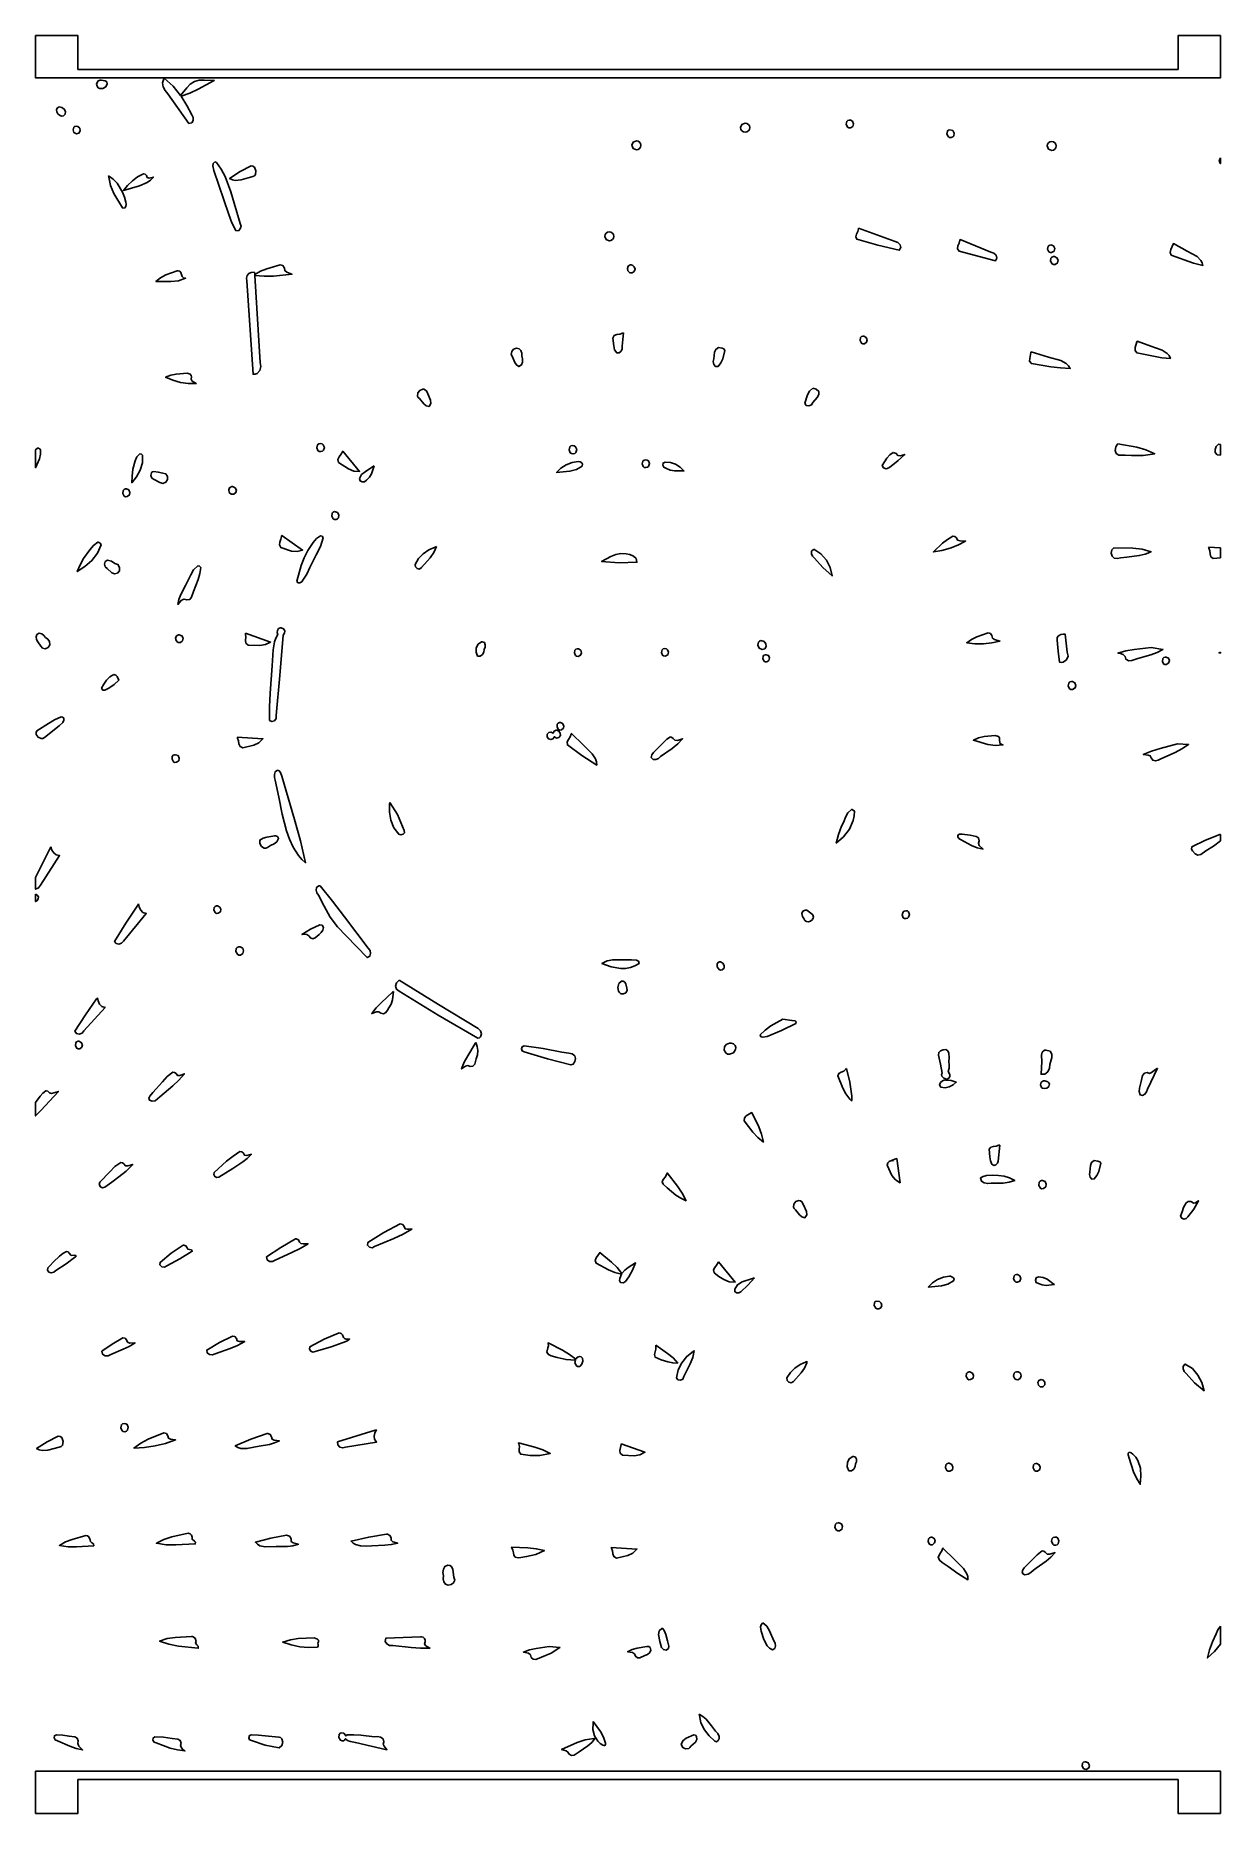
# Model space of a CAD drawing. Extents: x 0 to 14, y 0 to 21.
import ezdxf

# ---------------------------------------------------------------- set-up
doc = ezdxf.new("R2010")
doc.units = 0
doc.layers.add('Layer_1', color=7, linetype='CONTINUOUS')

msp = doc.modelspace()

# ---------------------------------------------------------------- linework, layer by layer
at = {"layer": 'Layer_1', "color": 7}
for points in [[(0.000505, 20.999475), (0.000505, 20.499521), (14.000483, 20.499521), (14.000483, 20.999475), (13.50047, 20.999475), (13.50047, 20.599512), (0.500456, 20.599512), (0.500456, 20.999475), (0.000505, 20.999475), (0.000505, 20.999475)], [(0.762119, 20.473339), (0.740673, 20.464833), (0.726454, 20.446777), (0.721592, 20.423701), (0.728218, 20.400136), (0.739841, 20.383021), (0.755738, 20.373648), (0.793686, 20.374463), (0.828734, 20.395253), (0.847556, 20.428689), (0.84201, 20.452354), (0.824441, 20.466386), (0.776837, 20.472182), (0.762119, 20.473339), (0.762119, 20.473339)], [(1.51822, 20.495883), (1.515962, 20.489214), (1.515144, 20.486674), (1.500735, 20.43981), (1.508696, 20.392981), (1.531829, 20.349247), (1.562935, 20.311663), (1.811477, 19.961586), (1.844957, 19.970088), (1.862475, 19.998049), (1.863039, 20.033121), (1.845654, 20.062954), (1.785684, 20.174224), (1.719755, 20.282007), (1.822488, 20.317729), (1.919931, 20.365758), (2.111228, 20.469862), (1.993502, 20.473721), (1.93494, 20.472173), (1.878451, 20.458065), (1.828686, 20.425848), (1.787029, 20.383946), (1.71463, 20.289669), (1.625883, 20.401878), (1.518231, 20.49588), (1.51822, 20.495883)], [(0.277766, 20.157437), (0.254989, 20.142488), (0.247201, 20.121531), (0.25144, 20.098143), (0.264748, 20.075904), (0.284166, 20.058393), (0.306733, 20.049189), (0.32949, 20.05187), (0.349479, 20.070015), (0.354745, 20.102481), (0.338347, 20.130666), (0.309586, 20.150381), (0.277766, 20.157437), (0.277766, 20.157437)], [(8.384656, 19.96578), (8.346787, 19.950082), (8.331118, 19.912202), (8.335332, 19.891369), (8.346806, 19.874357), (8.363821, 19.862887), (8.384656, 19.858679), (8.405481, 19.862895), (8.422487, 19.874367), (8.433954, 19.891376), (8.438165, 19.912202), (8.43397, 19.933046), (8.422506, 19.950072), (8.405494, 19.961558), (8.384656, 19.96578), (8.384656, 19.96578)], [(9.624994, 20.002051), (9.616076, 20.002051), (9.597517, 19.997407), (9.585444, 19.985656), (9.579235, 19.951125), (9.594411, 19.919045), (9.609067, 19.910356), (9.627929, 19.909998), (9.656637, 19.925435), (9.665123, 19.956207), (9.654278, 19.986901), (9.624994, 20.002104), (9.624994, 20.002051)], [(0.482707, 19.928408), (0.464783, 19.925361), (0.452373, 19.915806), (0.443277, 19.885467), (0.453783, 19.853984), (0.482256, 19.837953), (0.512892, 19.847653), (0.528223, 19.87457), (0.525144, 19.905199), (0.500555, 19.926037), (0.48275, 19.928408), (0.48275, 19.928408), (0.482707, 19.928408)], [(7.099613, 19.756427), (7.061728, 19.74077), (7.046019, 19.702906), (7.061727, 19.665041), (7.099613, 19.649383), (7.120439, 19.653599), (7.137444, 19.665071), (7.148912, 19.68208), (7.153123, 19.702906), (7.148911, 19.723732), (7.137443, 19.74074), (7.120438, 19.752211), (7.099613, 19.756427), (7.099613, 19.756427)], [(10.803328, 19.886791), (10.784971, 19.881452), (10.773506, 19.869351), (10.769116, 19.834894), (10.785882, 19.803484), (10.800862, 19.795189), (10.819528, 19.795179), (10.838458, 19.802589), (10.850346, 19.815009), (10.855106, 19.847169), (10.838026, 19.876237), (10.803328, 19.886791), (10.803328, 19.886791)], [(12.006921, 19.749318), (11.986087, 19.74511), (11.969072, 19.73364), (11.957597, 19.716628), (11.953384, 19.695794), (11.969053, 19.657915), (12.006921, 19.642217), (12.02776, 19.646439), (12.044772, 19.657924), (12.056236, 19.674951), (12.060431, 19.695794), (12.05622, 19.716621), (12.044753, 19.73363), (12.027747, 19.745102), (12.006921, 19.749318), (12.006921, 19.749318)], [(14.000483, 19.55529), (13.986665, 19.523066), (13.995431, 19.489366), (14.000483, 19.486332), (14.000483, 19.55529), (14.000483, 19.55529)], [(0.86117, 19.341749), (0.864094, 19.325048), (0.887182, 19.227716), (0.925076, 19.13519), (1.026039, 18.962844), (1.050927, 18.962548), (1.066138, 18.980165), (1.071827, 19.006139), (1.068152, 19.030918), (1.052661, 19.091222), (1.027918, 19.14853), (0.963972, 19.255706), (0.915572, 19.302204), (0.86117, 19.341749), (0.86117, 19.341749)], [(1.274804, 19.365617), (1.206065, 19.32996), (1.143738, 19.283649), (1.087675, 19.229388), (1.037726, 19.169879), (1.229257, 19.222535), (1.318422, 19.263402), (1.357952, 19.292229), (1.392818, 19.328465), (1.342868, 19.316077), (1.320739, 19.322308), (1.310081, 19.345387), (1.29536, 19.360617), (1.274804, 19.365617), (1.274804, 19.365617)], [(2.118329, 19.506672), (2.09973, 19.488582), (2.096001, 19.46216), (2.105209, 19.406573), (2.284355, 18.887657), (2.321188, 18.789241), (2.365824, 18.69589), (2.397191, 18.69424), (2.419466, 18.715806), (2.427599, 18.747878), (2.416536, 18.777745), (2.308918, 19.153378), (2.239506, 19.334907), (2.193314, 19.420137), (2.136575, 19.500169), (2.118329, 19.506672), (2.118329, 19.506672)], [(2.546567, 19.459543), (2.415833, 19.391919), (2.292291, 19.311597), (2.325301, 19.296009), (2.359189, 19.289173), (2.428502, 19.294713), (2.565584, 19.333317), (2.586529, 19.341664), (2.599627, 19.357783), (2.604646, 19.402042), (2.585379, 19.443495), (2.56812, 19.456107), (2.546567, 19.459543), (2.546567, 19.459543)], [(9.723885, 18.724058), (9.722474, 18.717113), (9.722474, 18.716125), (9.71663, 18.685858), (9.701187, 18.654362), (9.691914, 18.622975), (9.704581, 18.593037), (9.953772, 18.523754), (10.206118, 18.463722), (10.222713, 18.495459), (10.214546, 18.52865), (10.189556, 18.555022), (10.155685, 18.566304), (9.724082, 18.724061), (9.724082, 18.724061), (9.723885, 18.724058)], [(6.778303, 18.680675), (6.75747, 18.676467), (6.740455, 18.664998), (6.72898, 18.647987), (6.724766, 18.627154), (6.740434, 18.589273), (6.778303, 18.573574), (6.799142, 18.577796), (6.816154, 18.589283), (6.827618, 18.60631), (6.831813, 18.627154), (6.827601, 18.64798), (6.816133, 18.664988), (6.799128, 18.676459), (6.778303, 18.680675), (6.778303, 18.680675)], [(10.923724, 18.58967), (10.922031, 18.582781), (10.922031, 18.581849), (10.912689, 18.549106), (10.897562, 18.513924), (10.892194, 18.479962), (10.912125, 18.450881), (11.341724, 18.336889), (11.359457, 18.36951), (11.350596, 18.403602), (11.324098, 18.430782), (11.28892, 18.442669), (10.924007, 18.589678), (10.924007, 18.589678), (10.923724, 18.58967)], [(11.994363, 18.526062), (11.976374, 18.521582), (11.964715, 18.510352), (11.958838, 18.477356), (11.97363, 18.446498), (11.987808, 18.437942), (12.00599, 18.437205), (12.036269, 18.454749), (12.042033, 18.485272), (12.02687, 18.513975), (11.994363, 18.526062), (11.994363, 18.526062)], [(13.443941, 18.541551), (13.443941, 18.541551), (13.443941, 18.541551), (13.443941, 18.541551), (13.443941, 18.541551), (13.441683, 18.534935), (13.441118, 18.533665), (13.413355, 18.470821), (13.406011, 18.438062), (13.420008, 18.407272), (13.681826, 18.311692), (13.79384, 18.28369), (13.785281, 18.316428), (13.7698, 18.344405), (13.723485, 18.38887), (13.607347, 18.451369), (13.443912, 18.541548), (13.443941, 18.541551)], [(2.890001, 18.290912), (2.734746, 18.245537), (2.659611, 18.216357), (2.589589, 18.176096), (2.590359, 18.195432), (2.581888, 18.202804), (2.549624, 18.20134), (2.519983, 18.188299), (2.500708, 18.163733), (2.492552, 18.132793), (2.496267, 18.100632), (2.569413, 16.998148), (2.594994, 16.999229), (2.617173, 17.008189), (2.649533, 17.043463), (2.662903, 17.091413), (2.653693, 17.139479), (2.590193, 18.166999), (2.699709, 18.155708), (2.809637, 18.157072), (3.028631, 18.18078), (2.967686, 18.204468), (2.944285, 18.222888), (2.940107, 18.253597), (2.922067, 18.281601), (2.890001, 18.290912), (2.890001, 18.290912)], [(7.027759, 18.289698), (7.002716, 18.27633), (6.993148, 18.249292), (6.999038, 18.219691), (7.020365, 18.198637), (7.049985, 18.196792), (7.0733, 18.214012), (7.083306, 18.241308), (7.073, 18.269689), (7.057365, 18.283925), (7.037073, 18.289535), (7.027759, 18.289817), (7.027759, 18.289698)], [(12.038643, 18.388863), (12.028145, 18.388327), (12.009215, 18.382543), (11.997491, 18.369846), (11.993378, 18.334143), (12.011242, 18.302079), (12.026988, 18.293929), (12.046517, 18.29451), (12.074894, 18.314366), (12.081379, 18.345602), (12.068464, 18.374885), (12.038643, 18.38888), (12.038643, 18.388863)], [(1.686202, 18.221844), (1.673191, 18.221449), (1.540133, 18.171659), (1.477778, 18.138208), (1.421838, 18.094449), (1.600405, 18.093108), (1.688426, 18.103114), (1.772576, 18.132484), (1.747653, 18.137867), (1.732876, 18.15473), (1.716958, 18.201329), (1.70437, 18.21594), (1.686202, 18.221835), (1.686202, 18.221844)], [(6.945351, 17.487239), (6.938718, 17.484755), (6.935473, 17.483542), (6.903569, 17.473527), (6.867655, 17.468585), (6.837095, 17.456941), (6.821257, 17.426824), (6.833086, 17.333961), (6.842685, 17.288842), (6.867627, 17.250545), (6.897566, 17.250377), (6.919016, 17.269943), (6.931083, 17.299598), (6.932876, 17.329697), (6.945351, 17.487236), (6.945351, 17.487239)], [(9.786651, 17.449207), (9.777112, 17.448925), (9.758326, 17.443879), (9.746584, 17.431653), (9.742056, 17.396396), (9.759177, 17.364624), (9.774495, 17.356754), (9.793594, 17.357806), (9.819746, 17.376419), (9.825714, 17.406296), (9.813886, 17.434749), (9.786651, 17.449088), (9.786651, 17.449207)], [(5.681133, 17.305228), (5.648797, 17.293523), (5.626694, 17.266453), (5.620883, 17.233291), (5.637423, 17.203309), (5.66493, 17.138156), (5.682834, 17.108655), (5.710569, 17.089757), (5.741923, 17.109145), (5.755416, 17.141938), (5.755403, 17.180156), (5.746234, 17.21582), (5.744362, 17.248357), (5.734527, 17.278875), (5.714271, 17.300217), (5.681133, 17.305228), (5.681133, 17.305228)], [(8.068228, 17.313828), (8.036773, 17.292703), (8.023764, 17.258335), (8.015199, 17.181259), (8.00851, 17.149639), (8.014567, 17.115927), (8.033372, 17.092267), (8.064926, 17.090804), (8.096505, 17.132378), (8.11997, 17.17949), (8.144682, 17.280367), (8.131383, 17.297415), (8.111673, 17.306289), (8.068228, 17.313828), (8.068228, 17.313828)], [(11.762037, 17.263612), (11.761191, 17.25661), (11.761191, 17.25534), (11.746512, 17.185832), (11.746113, 17.151896), (11.76771, 17.124812), (11.995513, 17.087769), (12.110197, 17.073501), (12.225559, 17.067157), (12.204666, 17.099762), (12.178231, 17.12542), (12.113362, 17.160822), (11.967975, 17.20248), (11.762207, 17.263609), (11.762207, 17.263609), (11.762037, 17.263612)], [(13.014822, 17.388351), (13.013411, 17.381406), (13.013411, 17.380418), (12.99423, 17.313089), (12.992317, 17.279939), (13.011435, 17.252204), (13.309772, 17.194383), (13.409763, 17.18683), (13.392812, 17.21927), (13.369877, 17.245357), (13.311014, 17.282865), (13.176027, 17.329926), (13.014963, 17.388357), (13.014963, 17.388357), (13.014822, 17.388351)], [(1.792532, 17.012586), (1.661397, 17.000365), (1.596922, 16.987704), (1.535664, 16.963254), (1.622443, 16.928677), (1.712549, 16.902926), (1.804832, 16.888653), (1.898145, 16.88851), (1.851459, 16.917343), (1.838785, 16.939686), (1.842581, 16.967389), (1.838742, 16.985708), (1.827306, 17.00024), (1.792532, 17.012586), (1.792532, 17.012586)], [(4.586862, 16.821039), (4.575892, 16.821039), (4.539956, 16.808822), (4.516569, 16.777584), (4.513018, 16.74065), (4.520958, 16.724212), (4.53659, 16.711348), (4.585982, 16.650443), (4.615155, 16.625888), (4.650526, 16.616705), (4.670627, 16.652724), (4.668146, 16.692764), (4.633273, 16.76906), (4.617683, 16.802739), (4.586862, 16.821149), (4.586862, 16.821039)], [(9.182554, 16.834547), (9.146342, 16.800208), (9.122642, 16.75567), (9.090776, 16.659258), (9.107212, 16.631825), (9.138277, 16.625632), (9.169369, 16.637879), (9.185885, 16.665764), (9.237168, 16.724932), (9.255032, 16.75818), (9.253674, 16.795464), (9.223205, 16.824577), (9.182554, 16.834547), (9.182554, 16.834547)], [(3.365478, 16.17915), (3.345968, 16.176532), (3.332726, 16.165939), (3.324021, 16.13157), (3.337311, 16.097523), (3.351565, 16.087333), (3.370549, 16.085278), (3.389493, 16.090585), (3.40272, 16.10223), (3.412268, 16.135533), (3.399688, 16.167176), (3.385256, 16.176747), (3.365478, 16.17915), (3.365478, 16.17915)], [(12.786081, 16.176009), (12.783541, 16.173187), (12.763345, 16.14003), (12.756595, 16.099945), (12.767658, 16.064207), (12.800897, 16.044093), (12.874275, 16.042659), (12.947653, 16.038525), (13.086781, 16.037664), (13.223751, 16.060352), (13.119766, 16.106545), (13.010511, 16.137214), (12.786137, 16.175998), (12.786137, 16.175998), (12.786081, 16.176009)], [(13.977764, 16.174259), (13.974942, 16.171118), (13.951778, 16.143757), (13.936676, 16.108573), (13.937497, 16.073491), (13.962101, 16.046433), (14.000398, 16.04378), (14.000398, 16.169236), (13.977764, 16.174251), (13.977764, 16.174259)], [(0.033714, 16.126634), (0.024562, 16.126126), (0.000421, 16.107551), (0.000421, 15.895441), (0.046495, 15.998196), (0.056764, 16.053344), (0.056698, 16.110525), (0.033714, 16.12662), (0.033714, 16.126634)], [(1.233983, 16.05922), (1.195679, 16.025087), (1.175772, 15.978056), (1.149373, 15.876492), (1.140185, 15.796967), (1.136749, 15.716859), (1.194412, 15.786023), (1.237718, 15.865716), (1.262428, 15.952204), (1.264302, 16.041748), (1.251663, 16.055055), (1.233983, 16.05922), (1.233983, 16.05922)], [(3.630284, 16.09152), (3.62714, 16.085182), (3.625475, 16.08182), (3.609052, 16.05173), (3.587102, 16.022329), (3.573342, 15.991765), (3.581488, 15.958182), (3.696135, 15.880709), (3.759746, 15.855883), (3.828652, 15.851191), (3.630273, 16.09152), (3.630284, 16.09152)], [(6.41199, 15.968048), (6.33922, 15.955345), (6.270277, 15.928872), (6.208208, 15.889177), (6.15606, 15.836803), (6.314663, 15.853118), (6.390711, 15.875), (6.459725, 15.913591), (6.463676, 15.935861), (6.453245, 15.953784), (6.43412, 15.965225), (6.41199, 15.968048), (6.41199, 15.968048)], [(6.345899, 16.156621), (6.325964, 16.153068), (6.312578, 16.14195), (6.304135, 16.107143), (6.317939, 16.072449), (6.332361, 16.061472), (6.351357, 16.058117), (6.371486, 16.062993), (6.385213, 16.074685), (6.394373, 16.109132), (6.380661, 16.142697), (6.365797, 16.153286), (6.345899, 16.156621), (6.345899, 16.156621)], [(7.208325, 15.987121), (7.189967, 15.984141), (7.177298, 15.974067), (7.16832, 15.941998), (7.17998, 15.909643), (7.193108, 15.89921), (7.210865, 15.895729), (7.230494, 15.899745), (7.244358, 15.910475), (7.254924, 15.942881), (7.242826, 15.974558), (7.228359, 15.984378), (7.208325, 15.987121), (7.208325, 15.987121)], [(7.438308, 15.961986), (7.414336, 15.949477), (7.410887, 15.924666), (7.42354, 15.900008), (7.447875, 15.887956), (7.498638, 15.867438), (7.552245, 15.857297), (7.661885, 15.856373), (7.616576, 15.901799), (7.562585, 15.936481), (7.502349, 15.957512), (7.438308, 15.961986), (7.438308, 15.961986)], [(10.1348, 16.075262), (10.092672, 16.046592), (10.058103, 16.008664), (10.00399, 15.921693), (10.019382, 15.892406), (10.049693, 15.883753), (10.083322, 15.892085), (10.108667, 15.913754), (10.193404, 15.978491), (10.269844, 16.052551), (10.214197, 16.036943), (10.187945, 16.040523), (10.169175, 16.061644), (10.1348, 16.075262), (10.1348, 16.075262)], [(1.397088, 15.849317), (1.379741, 15.845016), (1.368145, 15.8346), (1.360993, 15.803502), (1.373197, 15.772174), (1.402326, 15.756768), (1.470033, 15.71998), (1.505396, 15.710335), (1.541066, 15.722647), (1.559317, 15.754788), (1.557356, 15.792844), (1.537493, 15.823266), (1.50204, 15.832505), (1.449888, 15.843566), (1.397088, 15.849317), (1.397088, 15.849317)], [(3.999377, 15.916732), (3.982949, 15.905982), (3.893209, 15.848183), (3.853014, 15.814827), (3.82905, 15.768235), (3.83434, 15.73951), (3.857894, 15.726764), (3.887503, 15.729393), (3.910962, 15.746792), (3.945144, 15.781465), (3.968397, 15.82392), (3.999377, 15.916732), (3.999377, 15.916732)], [(1.073249, 15.645643), (1.063219, 15.644938), (1.045217, 15.638577), (1.034112, 15.625735), (1.030475, 15.590658), (1.04806, 15.559804), (1.063484, 15.552242), (1.082621, 15.553272), (1.109018, 15.573031), (1.114695, 15.603782), (1.101993, 15.632373), (1.073249, 15.645654), (1.073249, 15.645643)], [(2.317838, 15.671551), (2.317838, 15.671551), (2.293391, 15.658763), (2.283997, 15.632611), (2.289635, 15.603826), (2.310288, 15.583137), (2.341597, 15.581577), (2.365175, 15.601175), (2.373202, 15.630647), (2.357857, 15.658707), (2.326934, 15.671331), (2.317838, 15.671613), (2.317838, 15.671551)], [(3.534204, 15.376762), (3.515707, 15.371058), (3.504261, 15.358633), (3.500244, 15.323695), (3.517589, 15.292097), (3.532846, 15.283849), (3.551733, 15.283992), (3.569615, 15.291808), (3.5807, 15.304442), (3.584599, 15.336688), (3.567683, 15.365778), (3.534204, 15.376762), (3.534204, 15.376762)], [(0.741748, 15.015771), (0.734749, 15.015771), (0.683679, 14.976495), (0.642699, 14.92646), (0.566352, 14.820916), (0.525871, 14.746541), (0.492876, 14.668449), (0.584118, 14.726372), (0.665359, 14.798505), (0.730514, 14.88431), (0.773498, 14.983248), (0.763031, 15.004919), (0.741748, 15.015825), (0.741748, 15.015771)], [(2.908577, 15.09509), (2.90725, 15.088201), (2.906488, 15.084396), (2.89889, 15.050694), (2.88572, 15.01638), (2.880715, 14.983167), (2.897612, 14.952765), (3.024913, 14.910306), (3.090727, 14.904908), (3.155527, 14.921678), (2.908582, 15.09509), (2.908577, 15.09509)], [(3.365204, 15.091562), (3.317816, 15.058501), (3.281579, 15.012993), (3.21577, 14.91556), (3.172396, 14.829638), (3.137286, 14.739959), (3.086289, 14.554569), (3.100776, 14.535711), (3.122909, 14.535862), (3.145198, 14.548536), (3.16015, 14.567247), (3.204295, 14.63958), (3.241145, 14.715951), (3.317136, 14.867714), (3.365946, 14.965297), (3.398938, 15.068135), (3.385687, 15.085235), (3.365204, 15.091562), (3.365204, 15.091562)], [(4.735635, 14.964012), (4.721191, 14.958333), (4.647263, 14.925932), (4.580817, 14.879524), (4.525441, 14.82079), (4.48472, 14.751408), (4.489554, 14.72302), (4.510478, 14.703209), (4.537554, 14.698485), (4.560844, 14.715357), (4.662681, 14.830358), (4.705737, 14.893367), (4.735635, 14.964012), (4.735635, 14.964012)], [(9.195452, 14.933198), (9.191981, 14.930489), (9.169978, 14.907464), (9.16838, 14.878038), (9.181122, 14.848434), (9.202141, 14.824876), (9.300954, 14.714726), (9.411747, 14.616627), (9.390607, 14.71455), (9.345795, 14.804249), (9.279885, 14.879277), (9.195452, 14.93319), (9.195452, 14.933198)], [(10.837647, 15.085884), (10.774044, 15.0485), (10.714841, 15.004171), (10.608821, 14.900842), (10.708394, 14.917293), (10.805456, 14.944599), (10.899147, 14.981996), (10.988607, 15.028722), (10.923894, 15.029679), (10.895223, 15.038627), (10.879754, 15.064993), (10.861579, 15.081162), (10.837647, 15.085884), (10.837647, 15.085884)], [(12.742364, 14.950617), (12.717792, 14.923757), (12.710463, 14.886255), (12.720135, 14.849708), (12.746569, 14.825711), (12.783688, 14.822984), (12.820614, 14.828855), (12.895103, 14.837672), (13.040924, 14.857412), (13.112055, 14.875714), (13.180627, 14.902439), (13.073656, 14.93147), (12.963856, 14.945236), (12.742364, 14.950617), (12.742364, 14.950617)], [(13.860952, 14.955632), (13.863492, 14.949073), (13.864903, 14.945216), (13.875915, 14.91337), (13.879318, 14.876941), (13.887874, 14.844139), (13.914349, 14.823174), (14.000398, 14.831884), (14.000398, 14.9483), (13.860952, 14.955632), (13.860952, 14.955632)], [(0.849622, 14.801897), (0.821617, 14.786584), (0.814116, 14.757068), (0.823859, 14.725409), (0.84759, 14.70367), (0.901119, 14.654993), (0.932437, 14.6414), (0.967424, 14.648549), (0.992243, 14.678405), (0.993132, 14.717425), (0.973657, 14.751057), (0.937384, 14.764746), (0.895675, 14.789606), (0.84963, 14.801897), (0.849622, 14.801897)], [(1.917932, 14.73702), (1.868128, 14.690065), (1.833939, 14.630392), (1.80527, 14.566223), (1.772025, 14.505784), (1.715437, 14.396993), (1.693742, 14.339892), (1.68124, 14.279843), (1.726017, 14.329112), (1.754148, 14.342242), (1.78564, 14.334027), (1.821102, 14.339409), (1.844455, 14.364796), (1.868212, 14.434292), (1.920354, 14.573536), (1.941734, 14.644638), (1.952219, 14.717671), (1.937963, 14.732755), (1.917932, 14.73702), (1.917932, 14.73702)], [(6.917015, 14.881936), (6.855708, 14.869298), (6.79706, 14.847663), (6.687541, 14.786849), (6.896396, 14.773254), (7.105653, 14.778857), (7.095999, 14.822266), (7.065507, 14.851998), (7.02369, 14.869661), (6.980064, 14.876864), (6.917015, 14.881936), (6.917015, 14.881936)], [(0.04187, 13.939963), (0.0151, 13.92485), (0.006368, 13.897239), (0.011804, 13.865786), (0.027539, 13.839147), (0.061126, 13.786267), (0.083503, 13.765611), (0.11397, 13.757675), (0.148717, 13.772119), (0.166951, 13.803596), (0.166467, 13.840611), (0.145059, 13.871668), (0.119496, 13.889988), (0.096936, 13.913032), (0.072641, 13.932468), (0.04187, 13.939963), (0.04187, 13.939963)], [(1.689233, 13.921167), (1.664684, 13.908022), (1.655335, 13.881567), (1.661144, 13.852587), (1.682067, 13.831869), (1.713009, 13.830728), (1.735614, 13.850739), (1.743186, 13.88051), (1.729032, 13.908653), (1.698382, 13.921056), (1.689233, 13.921056), (1.689233, 13.921167)], [(2.481659, 13.939963), (2.482167, 13.932907), (2.482449, 13.929159), (2.483793, 13.894514), (2.480321, 13.857403), (2.484899, 13.823924), (2.510395, 13.800175), (2.648537, 13.793621), (2.715815, 13.805358), (2.777459, 13.836443), (2.481676, 13.939963), (2.481659, 13.939963)], [(2.903725, 14.004069), (2.894299, 14.003533), (2.870929, 13.994709), (2.857995, 13.97403), (2.855387, 13.948341), (2.862992, 13.924488), (2.838156, 13.883065), (2.821545, 13.839018), (2.80587, 13.745562), (2.794804, 13.554735), (2.771263, 13.232419), (2.762898, 13.071213), (2.763828, 12.910472), (2.792545, 12.8958), (2.821785, 12.907288), (2.84182, 12.934576), (2.842926, 12.967303), (2.887183, 13.441593), (2.923845, 13.915779), (2.943304, 13.939611), (2.945187, 13.968458), (2.931368, 13.993041), (2.903725, 14.004083), (2.903725, 14.004069)], [(11.255194, 13.943821), (11.122892, 13.897267), (11.060285, 13.865888), (11.001956, 13.82691), (11.100247, 13.816064), (11.199043, 13.816418), (11.297346, 13.827062), (11.394161, 13.847083), (11.331839, 13.865965), (11.306793, 13.882803), (11.299108, 13.912844), (11.282221, 13.93577), (11.255194, 13.943821), (11.255194, 13.943821)], [(12.14236, 13.929766), (12.113497, 13.92496), (12.088561, 13.910621), (12.072653, 13.888079), (12.070873, 13.85866), (12.082335, 13.729364), (12.097289, 13.600195), (12.121222, 13.595546), (12.14386, 13.599643), (12.180848, 13.627571), (12.199453, 13.67097), (12.190874, 13.716832), (12.165897, 13.928939), (12.158955, 13.927782), (12.158672, 13.927782), (12.14236, 13.929814), (12.14236, 13.929766)], [(5.27825, 13.839751), (5.2691, 13.839356), (5.228203, 13.811357), (5.206323, 13.766114), (5.204284, 13.715131), (5.222909, 13.669913), (5.2551, 13.668819), (5.279575, 13.687533), (5.295574, 13.717087), (5.302338, 13.748517), (5.313425, 13.77474), (5.314252, 13.80422), (5.3031, 13.828655), (5.27825, 13.839743), (5.27825, 13.839751)], [(6.400636, 13.755525), (6.383591, 13.75066), (6.372437, 13.739593), (6.366503, 13.707706), (6.380241, 13.67757), (6.393675, 13.668692), (6.411053, 13.66689), (6.439135, 13.680768), (6.44974, 13.709432), (6.441994, 13.738763), (6.415021, 13.754641), (6.400636, 13.755516), (6.400636, 13.755525)], [(7.435599, 13.757952), (7.417593, 13.754828), (7.405047, 13.744636), (7.395865, 13.712598), (7.407115, 13.68094), (7.420108, 13.671223), (7.437857, 13.668764), (7.468956, 13.684067), (7.478839, 13.715015), (7.467666, 13.745135), (7.454234, 13.754736), (7.435599, 13.757952), (7.435599, 13.757952)], [(8.571713, 13.853919), (8.552435, 13.847406), (8.540297, 13.834539), (8.535147, 13.798505), (8.551666, 13.763347), (8.585259, 13.746598), (8.61643, 13.755718), (8.631618, 13.783143), (8.629221, 13.815791), (8.607639, 13.840578), (8.571713, 13.853919), (8.571713, 13.853919)], [(8.622146, 13.686623), (8.605734, 13.680841), (8.59554, 13.669361), (8.591948, 13.637999), (8.60766, 13.60992), (8.621595, 13.602543), (8.638966, 13.602507), (8.666086, 13.618539), (8.672731, 13.647713), (8.660489, 13.675299), (8.630951, 13.686566), (8.622146, 13.686566), (8.622146, 13.686623)], [(13.18074, 13.770189), (12.982126, 13.748969), (12.883679, 13.734103), (12.788508, 13.704979), (12.821225, 13.700082), (12.851658, 13.687246), (12.874245, 13.665445), (12.883419, 13.633653), (12.915957, 13.614841), (12.952161, 13.618107), (13.025518, 13.640488), (13.177562, 13.683913), (13.250931, 13.713057), (13.321033, 13.749629), (13.18074, 13.770189), (13.18074, 13.770189)], [(13.358907, 13.659118), (13.348154, 13.658356), (13.331691, 13.652329), (13.320669, 13.640216), (13.314281, 13.606987), (13.327652, 13.577187), (13.341329, 13.56936), (13.359443, 13.569334), (13.388375, 13.586609), (13.397727, 13.616675), (13.387796, 13.645518), (13.358879, 13.659126), (13.358879, 13.659126), (13.358907, 13.659118)], [(14.000398, 13.715175), (13.981659, 13.70779), (14.000398, 13.706294), (14.000398, 13.715167), (14.000398, 13.715175)], [(0.925029, 13.451529), (0.87816, 13.423358), (0.838287, 13.384883), (0.80557, 13.339423), (0.78017, 13.290298), (0.794536, 13.269308), (0.817839, 13.26749), (0.864726, 13.290834), (0.928803, 13.333414), (0.985001, 13.386031), (0.962524, 13.427931), (0.947413, 13.444894), (0.925029, 13.451515), (0.925029, 13.451529)], [(12.251523, 13.370003), (12.240771, 13.369467), (12.222245, 13.36436), (12.209893, 13.352126), (12.202724, 13.316817), (12.217288, 13.284614), (12.232102, 13.276262), (12.251608, 13.276588), (12.282203, 13.293249), (12.291497, 13.324376), (12.280846, 13.354967), (12.251608, 13.37002), (12.251608, 13.37002), (12.251523, 13.370003)], [(0.300942, 12.952569), (0.225779, 12.917535), (0.153891, 12.875721), (0.014532, 12.785662), (0.005841, 12.765748), (0.0066, 12.745785), (0.029016, 12.711783), (0.066871, 12.6958), (0.086931, 12.69836), (0.10526, 12.709979), (0.280932, 12.846018), (0.323077, 12.886692), (0.336054, 12.911542), (0.333683, 12.938184), (0.319104, 12.949497), (0.300942, 12.952569), (0.300942, 12.952569)], [(6.20082, 12.885487), (6.191558, 12.884895), (6.17413, 12.878018), (6.163725, 12.865013), (6.161533, 12.830645), (6.180086, 12.801849), (6.195612, 12.795809), (6.214488, 12.798684), (6.238256, 12.818729), (6.241791, 12.847425), (6.228257, 12.873455), (6.20082, 12.885498), (6.20082, 12.885487)], [(2.382608, 12.712745), (2.385035, 12.706132), (2.386361, 12.702548), (2.397235, 12.669672), (2.403895, 12.632996), (2.41725, 12.601992), (2.448207, 12.586131), (2.579725, 12.616259), (2.63928, 12.645797), (2.686993, 12.693288), (2.382613, 12.712745), (2.382608, 12.712745)], [(6.160084, 12.794812), (6.152202, 12.79453), (6.12794, 12.783798), (6.117091, 12.759692), (6.091365, 12.772573), (6.064222, 12.766924), (6.04582, 12.747297), (6.046315, 12.718242), (6.060666, 12.692453), (6.086982, 12.683918), (6.113855, 12.692129), (6.129878, 12.716577), (6.154705, 12.701579), (6.182117, 12.708923), (6.200732, 12.731297), (6.199166, 12.761388), (6.184382, 12.783925), (6.160084, 12.794682), (6.160084, 12.794812)], [(6.333992, 12.756613), (6.33117, 12.750162), (6.329844, 12.747077), (6.317299, 12.715205), (6.296372, 12.685732), (6.281034, 12.655512), (6.285253, 12.621398), (6.453093, 12.494196), (6.630927, 12.381842), (6.627983, 12.420117), (6.616899, 12.454908), (6.57674, 12.516228), (6.469467, 12.621124), (6.333978, 12.756613), (6.333992, 12.756613)], [(7.502514, 12.714664), (7.457834, 12.688073), (7.420182, 12.651227), (7.345852, 12.575537), (7.3001, 12.529574), (7.281785, 12.503588), (7.274986, 12.474004), (7.297276, 12.449564), (7.328862, 12.446869), (7.361084, 12.459892), (7.385279, 12.482604), (7.522742, 12.579222), (7.587725, 12.632067), (7.645177, 12.693333), (7.583212, 12.673647), (7.553805, 12.675031), (7.532655, 12.698018), (7.519225, 12.709527), (7.502514, 12.714664), (7.502514, 12.714664)], [(11.340143, 12.733683), (11.206899, 12.719954), (11.142103, 12.704414), (11.081825, 12.675088), (11.253279, 12.627015), (11.340758, 12.614376), (11.429495, 12.620517), (11.408605, 12.62805), (11.395219, 12.642571), (11.391, 12.683631), (11.389022, 12.70543), (11.378568, 12.721205), (11.340143, 12.733683), (11.340143, 12.733683)], [(13.492906, 12.633756), (13.287589, 12.579171), (13.186352, 12.547375), (13.087691, 12.508133), (13.146563, 12.501132), (13.171948, 12.49157), (13.182236, 12.466517), (13.201165, 12.439537), (13.2316, 12.432414), (13.265385, 12.439544), (13.294363, 12.455327), (13.464183, 12.531371), (13.546101, 12.57526), (13.624139, 12.625874), (13.492906, 12.633756), (13.492906, 12.633756)], [(1.643482, 12.504606), (1.626062, 12.498111), (1.615476, 12.48536), (1.612583, 12.450933), (1.630348, 12.421018), (1.645585, 12.413908), (1.664318, 12.415311), (1.691523, 12.433505), (1.697555, 12.46532), (1.684172, 12.494398), (1.653128, 12.504386), (1.643482, 12.504668), (1.643482, 12.504606)], [(2.859078, 12.324305), (2.831905, 12.304615), (2.822044, 12.273381), (2.824237, 12.237858), (2.833226, 12.205298), (2.876064, 12.004998), (2.915403, 11.803082), (2.966185, 11.604677), (3.000536, 11.508393), (3.043349, 11.414909), (3.106865, 11.313688), (3.146152, 11.268769), (3.191349, 11.229534), (3.129098, 11.486786), (3.058416, 11.74188), (2.911938, 12.250496), (2.894165, 12.295921), (2.880123, 12.315274), (2.859078, 12.324305), (2.859078, 12.324305)], [(4.185356, 11.940438), (4.184029, 11.920538), (4.181747, 11.824918), (4.19796, 11.730105), (4.233983, 11.641681), (4.291133, 11.565226), (4.316836, 11.557067), (4.341843, 11.564798), (4.357727, 11.584304), (4.356063, 11.611471), (4.317784, 11.705303), (4.275147, 11.797453), (4.185353, 11.940438), (4.185356, 11.940438)], [(9.650168, 11.857315), (9.640121, 11.856863), (9.597792, 11.817415), (9.570751, 11.766324), (9.548896, 11.711182), (9.522124, 11.659582), (9.485788, 11.562497), (9.460205, 11.461972), (9.545154, 11.536284), (9.615734, 11.625733), (9.662242, 11.727794), (9.673437, 11.782765), (9.674976, 11.839941), (9.650168, 11.857304), (9.650168, 11.857315)], [(10.94904, 11.568534), (10.916951, 11.568534), (10.897735, 11.556212), (10.897397, 11.536017), (10.910145, 11.516301), (10.930187, 11.505418), (11.057194, 11.433547), (11.124521, 11.406093), (11.195589, 11.389608), (11.150352, 11.432808), (11.139872, 11.459829), (11.149671, 11.488992), (11.139781, 11.521824), (11.112605, 11.539948), (11.044233, 11.554863), (10.94904, 11.568587), (10.94904, 11.568534)], [(13.994951, 11.562249), (13.82456, 11.496497), (13.661195, 11.415296), (13.656805, 11.391485), (13.669207, 11.37152), (13.700481, 11.333053), (13.733452, 11.318996), (13.767314, 11.326774), (13.82638, 11.369655), (13.916723, 11.424524), (14.000398, 11.487999), (14.000398, 11.562029), (13.994951, 11.562311), (13.994951, 11.562249)], [(0.181218, 11.416343), (0.173722, 11.401348), (0.000421, 11.053368), (0.000421, 10.915178), (0.03604, 10.932407), (0.057469, 10.965064), (0.283357, 11.314257), (0.244172, 11.320701), (0.214705, 11.34487), (0.194029, 11.379254), (0.181218, 11.416343), (0.181218, 11.416343)], [(2.834053, 11.547311), (2.826611, 11.547029), (2.733932, 11.53066), (2.68893, 11.518903), (2.649615, 11.496426), (2.651277, 11.457804), (2.670656, 11.422587), (2.702004, 11.402723), (2.72037, 11.402283), (2.739574, 11.410162), (2.776431, 11.432464), (2.81762, 11.451562), (2.852611, 11.47624), (2.870872, 11.515279), (2.858067, 11.537474), (2.834053, 11.547195), (2.834053, 11.547311)], [(3.348115, 10.957952), (3.321485, 10.937929), (3.315961, 10.907105), (3.325136, 10.873536), (3.342603, 10.845282), (3.408535, 10.714886), (3.482001, 10.588188), (3.567706, 10.47023), (3.670357, 10.366054), (3.917245, 10.108196), (3.948457, 10.125605), (3.959524, 10.15785), (3.952717, 10.193532), (3.930309, 10.221252), (3.650741, 10.592242), (3.509978, 10.776855), (3.362503, 10.955638), (3.348115, 10.957952), (3.348115, 10.957952)], [(0.000421, 10.859283), (0.000421, 10.771145), (0.020184, 10.78314), (0.0326, 10.803376), (0.033818, 10.826513), (0.019987, 10.847212), (0.000421, 10.859283), (0.000421, 10.859283)], [(1.217998, 10.742149), (1.208738, 10.727928), (1.068155, 10.515313), (0.934178, 10.30046), (0.953563, 10.273665), (0.984903, 10.267617), (1.016911, 10.278954), (1.038301, 10.304318), (1.307572, 10.628434), (1.268866, 10.63976), (1.242294, 10.667331), (1.225967, 10.703882), (1.217998, 10.742149), (1.217998, 10.742149)], [(2.149221, 10.718668), (2.139905, 10.718273), (2.121691, 10.713413), (2.110554, 10.701735), (2.107043, 10.668245), (2.124429, 10.638436), (2.139413, 10.631361), (2.157767, 10.632943), (2.183416, 10.651218), (2.18865, 10.679436), (2.176306, 10.705837), (2.149221, 10.71866), (2.149221, 10.718668)], [(9.092497, 10.670987), (9.064689, 10.656414), (9.055346, 10.628168), (9.061227, 10.596127), (9.079092, 10.570172), (9.09111, 10.548017), (9.110655, 10.533828), (9.13392, 10.530494), (9.157098, 10.540902), (9.180729, 10.559312), (9.190107, 10.586041), (9.184208, 10.613461), (9.162009, 10.633945), (9.129602, 10.658552), (9.112233, 10.668249), (9.092497, 10.670987), (9.092497, 10.670987)], [(10.282572, 10.662444), (10.263506, 10.658835), (10.250155, 10.647693), (10.240277, 10.613255), (10.252302, 10.580013), (10.266329, 10.570366), (10.285592, 10.568848), (10.303399, 10.573983), (10.316044, 10.585439), (10.32578, 10.618425), (10.314667, 10.650022), (10.30125, 10.659741), (10.282572, 10.662444), (10.282572, 10.662444)], [(3.358258, 10.497742), (3.248311, 10.446511), (3.147198, 10.380276), (3.17671, 10.384744), (3.204946, 10.379702), (3.229457, 10.36526), (3.247794, 10.341526), (3.276394, 10.330871), (3.303649, 10.341036), (3.349492, 10.382923), (3.375006, 10.403901), (3.394672, 10.432197), (3.400679, 10.463181), (3.385211, 10.492227), (3.358258, 10.497742), (3.358258, 10.497742)], [(2.402394, 10.23619), (2.383395, 10.229234), (2.371836, 10.21593), (2.36845, 10.180022), (2.387053, 10.147958), (2.40298, 10.139459), (2.42246, 10.13923), (2.449026, 10.158583), (2.457823, 10.18982), (2.448167, 10.219933), (2.419373, 10.235913), (2.402394, 10.236195), (2.402394, 10.23619)], [(6.930675, 10.084165), (6.820721, 10.083827), (6.75291, 10.072515), (6.692677, 10.039893), (6.800368, 9.99952), (6.915096, 9.980377), (6.97255, 9.981397), (7.028703, 9.99088), (7.082536, 10.009877), (7.133028, 10.039441), (7.123075, 10.066585), (7.098996, 10.077718), (7.040601, 10.080674), (6.930675, 10.084092), (6.930675, 10.084092), (6.930675, 10.084165)], [(8.091427, 10.058037), (8.082565, 10.057755), (8.063671, 10.049619), (8.053307, 10.035346), (8.054131, 9.998533), (8.076969, 9.967615), (8.094121, 9.960709), (8.113751, 9.962889), (8.137885, 9.985043), (8.138064, 10.015965), (8.120505, 10.04412), (8.091427, 10.057975), (8.091427, 10.057975), (8.091427, 10.058037)], [(4.230006, 9.710274), (4.217712, 9.698754), (4.088405, 9.578832), (4.025982, 9.516833), (3.971538, 9.447621), (4.027559, 9.469729), (4.055981, 9.468673), (4.079909, 9.450596), (4.112151, 9.444519), (4.139386, 9.45994), (4.160363, 9.487323), (4.173835, 9.51713), (4.201397, 9.560429), (4.219139, 9.608383), (4.230006, 9.710274), (4.230006, 9.710274)], [(4.297474, 9.841465), (4.293613, 9.836778), (4.265788, 9.81), (4.254732, 9.771955), (4.263491, 9.735619), (4.295109, 9.713969), (4.757056, 9.429673), (5.225065, 9.156523), (5.244865, 9.161191), (5.258642, 9.172632), (5.269213, 9.207698), (5.25895, 9.245455), (5.230024, 9.269632), (4.762773, 9.55393), (4.29748, 9.841465), (4.297474, 9.841465)], [(6.941258, 9.831596), (6.924777, 9.831314), (6.893236, 9.801171), (6.879632, 9.757082), (6.886744, 9.71286), (6.898938, 9.695017), (6.917354, 9.68232), (6.947679, 9.680409), (6.973919, 9.694317), (6.988696, 9.718874), (6.984636, 9.748908), (6.974843, 9.799602), (6.962133, 9.820549), (6.941258, 9.831537), (6.941258, 9.831537), (6.941258, 9.831596)], [(0.731001, 9.635254), (0.721795, 9.62175), (0.59043, 9.431699), (0.464653, 9.239483), (0.483429, 9.210821), (0.515769, 9.204268), (0.549134, 9.216162), (0.570984, 9.242844), (0.820959, 9.520931), (0.782472, 9.531859), (0.75594, 9.559615), (0.739429, 9.59661), (0.731001, 9.635254), (0.731001, 9.635254)], [(8.83068, 9.379657), (8.687152, 9.301375), (8.621126, 9.253525), (8.562569, 9.19814), (8.57167, 9.174654), (8.594252, 9.167929), (8.646445, 9.177857), (8.815852, 9.24954), (8.981979, 9.328558), (8.986798, 9.346702), (8.975276, 9.359947), (8.936823, 9.367583), (8.83068, 9.379657), (8.83068, 9.379657)], [(0.512995, 9.120585), (0.503679, 9.12019), (0.485579, 9.114589), (0.474569, 9.102341), (0.471345, 9.068129), (0.489056, 9.037995), (0.504215, 9.030846), (0.522752, 9.032382), (0.548135, 9.051273), (0.552986, 9.080281), (0.540281, 9.107388), (0.512995, 9.120577), (0.512995, 9.120585)], [(5.204003, 9.105867), (5.19612, 9.09286), (5.106586, 8.947147), (5.064648, 8.872904), (5.033676, 8.793492), (5.08018, 8.828347), (5.107473, 8.833272), (5.134825, 8.822321), (5.167374, 8.826078), (5.188706, 8.84909), (5.208025, 8.913437), (5.220813, 8.960987), (5.224129, 9.009944), (5.218387, 9.058755), (5.204003, 9.105867), (5.204003, 9.105867)], [(5.773076, 9.068385), (5.748908, 9.056713), (5.741157, 9.031606), (5.749669, 9.006849), (5.774289, 8.99623), (6.047318, 8.913308), (6.323189, 8.840677), (6.354274, 8.851827), (6.372457, 8.880092), (6.37805, 8.915288), (6.371367, 8.947227), (6.33907, 8.970858), (6.300193, 8.979649), (6.21978, 8.991601), (5.996993, 9.033727), (5.773076, 9.068385), (5.773076, 9.068385)], [(8.217552, 9.099088), (8.198248, 9.098693), (8.162007, 9.084291), (8.139715, 9.053212), (8.136177, 9.015742), (8.156197, 8.982166), (8.17772, 8.969583), (8.201069, 8.967025), (8.245069, 8.985538), (8.271838, 9.024813), (8.273651, 9.048208), (8.265022, 9.071958), (8.244832, 9.091878), (8.217552, 9.099077), (8.217552, 9.099088)], [(10.756282, 9.023791), (10.724676, 9.020563), (10.692983, 9.009381), (10.671053, 8.988633), (10.668737, 8.956707), (10.693766, 8.850975), (10.711747, 8.744987), (10.705734, 8.726958), (10.708006, 8.709854), (10.73025, 8.68297), (10.764163, 8.673437), (10.78102, 8.678023), (10.795426, 8.69036), (10.804781, 8.708967), (10.803886, 8.729618), (10.781738, 8.763122), (10.795472, 8.801367), (10.795338, 8.842031), (10.791855, 8.883507), (10.795539, 8.924187), (10.790844, 8.981945), (10.779057, 9.007482), (10.756282, 9.023791), (10.756282, 9.023791)], [(11.938483, 9.015689), (11.921493, 9.015181), (11.894081, 8.990599), (11.885672, 8.955751), (11.888247, 8.880685), (11.881643, 8.730698), (11.926828, 8.733603), (11.961117, 8.760856), (11.981648, 8.802176), (11.985557, 8.847281), (12.007835, 8.927779), (12.008993, 8.967735), (11.987251, 9.00206), (11.938652, 9.015678), (11.938652, 9.015678), (11.938483, 9.015689)], [(1.621378, 8.75557), (1.556093, 8.7028), (1.498399, 8.641289), (1.386561, 8.514414), (1.348926, 8.472822), (1.33768, 8.449789), (1.345605, 8.425777), (1.377929, 8.411161), (1.411549, 8.418468), (1.442569, 8.439131), (1.467093, 8.464582), (1.620237, 8.593054), (1.693755, 8.66074), (1.759348, 8.736167), (1.703465, 8.716021), (1.676852, 8.717663), (1.660127, 8.740302), (1.642633, 8.752703), (1.621378, 8.75557), (1.621378, 8.75557)], [(9.580996, 8.798124), (9.57569, 8.793439), (9.572444, 8.790571), (9.549021, 8.769353), (9.518409, 8.755769), (9.491137, 8.739839), (9.477731, 8.711583), (9.537498, 8.568454), (9.575552, 8.500502), (9.621099, 8.437574), (9.639488, 8.415844), (9.646581, 8.423085), (9.64554, 8.473458), (9.621671, 8.637346), (9.580996, 8.798124), (9.580996, 8.798124)], [(10.745529, 8.663298), (10.71474, 8.654241), (10.690771, 8.632396), (10.682307, 8.604546), (10.698031, 8.577471), (10.747525, 8.571198), (10.795934, 8.581473), (10.840406, 8.604726), (10.878089, 8.63739), (10.816879, 8.655735), (10.753742, 8.662691), (10.745529, 8.663284), (10.745529, 8.663298)], [(11.923638, 8.654478), (11.910571, 8.654196), (11.883172, 8.637044), (11.875554, 8.604987), (11.88706, 8.574714), (11.899779, 8.565462), (11.917034, 8.562914), (11.949469, 8.565151), (11.973757, 8.587424), (11.980514, 8.617409), (11.974385, 8.631444), (11.960355, 8.642786), (11.923638, 8.654416), (11.923638, 8.654478)], [(13.255275, 8.801982), (13.233487, 8.786163), (13.18721, 8.750143), (13.162431, 8.739863), (13.136318, 8.750058), (13.101303, 8.743308), (13.079775, 8.71639), (13.064211, 8.644499), (13.04352, 8.56612), (13.039029, 8.526755), (13.050325, 8.488673), (13.0813, 8.480445), (13.107962, 8.495276), (13.128073, 8.522888), (13.139395, 8.553), (13.255275, 8.801982), (13.255275, 8.801982)], [(0.122239, 8.536461), (0.085215, 8.508012), (0.053786, 8.474042), (0.000421, 8.396727), (0.000421, 8.239741), (0.060613, 8.303905), (0.270075, 8.528855), (0.215959, 8.510723), (0.189551, 8.503848), (0.164736, 8.512043), (0.147126, 8.530276), (0.122293, 8.536461), (0.122293, 8.536461), (0.122239, 8.536461)], [(8.463057, 8.277887), (8.457328, 8.273862), (8.456763, 8.273354), (8.398213, 8.23824), (8.376321, 8.215417), (8.374609, 8.182349), (8.475873, 8.045961), (8.53372, 7.983898), (8.59985, 7.930553), (8.578307, 8.021812), (8.546228, 8.109759), (8.463142, 8.277875), (8.463142, 8.277875), (8.463057, 8.277887)], [(2.414411, 7.820379), (2.333797, 7.765067), (2.257604, 7.703253), (2.111906, 7.571727), (2.105716, 7.545723), (2.118044, 7.523231), (2.141221, 7.511372), (2.167577, 7.517267), (2.250161, 7.567527), (2.331949, 7.619572), (2.447804, 7.694773), (2.502056, 7.737303), (2.551278, 7.785762), (2.49464, 7.771073), (2.468838, 7.775255), (2.455367, 7.799379), (2.437729, 7.815509), (2.414411, 7.820379), (2.414411, 7.820379)], [(11.392665, 7.895013), (11.386004, 7.892755), (11.382477, 7.891485), (11.351861, 7.882195), (11.317851, 7.878987), (11.287445, 7.870548), (11.26764, 7.845567), (11.275447, 7.755131), (11.283146, 7.710244), (11.299277, 7.667914), (11.320996, 7.653271), (11.345139, 7.659497), (11.364984, 7.679136), (11.373812, 7.704733), (11.392665, 7.895013), (11.392665, 7.895013)], [(1.006994, 7.689301), (0.938751, 7.639482), (0.878189, 7.579522), (0.761484, 7.454483), (0.753592, 7.42685), (0.766619, 7.402582), (0.791602, 7.390125), (0.819579, 7.397926), (0.901497, 7.457909), (0.98241, 7.519801), (1.069682, 7.588204), (1.147775, 7.666754), (1.088856, 7.647948), (1.060946, 7.649638), (1.043209, 7.672379), (1.027106, 7.685258), (1.006994, 7.689301), (1.006994, 7.689301)], [(7.46399, 7.566435), (7.46399, 7.566435), (7.46399, 7.566435), (7.46399, 7.566435), (7.46399, 7.566435), (7.461168, 7.560097), (7.459193, 7.555852), (7.443251, 7.520671), (7.414714, 7.489708), (7.402975, 7.460107), (7.413914, 7.432247), (7.461987, 7.388229), (7.567259, 7.301869), (7.62486, 7.265774), (7.686777, 7.237141), (7.642171, 7.326356), (7.586919, 7.409168), (7.46399, 7.566435), (7.46399, 7.566435)], [(10.175017, 7.735492), (10.168526, 7.732726), (10.166833, 7.731964), (10.134151, 7.720057), (10.138949, 7.7178), (10.133795, 7.714733), (10.133869, 7.719944), (10.085157, 7.70051), (10.068972, 7.683397), (10.063539, 7.657438), (10.118414, 7.53596), (10.158976, 7.484443), (10.215177, 7.448912), (10.175158, 7.735489), (10.175158, 7.735489), (10.175017, 7.735492)], [(10.129099, 7.710301), (10.132909, 7.709595), (10.129809, 7.705061), (10.129099, 7.710301), (10.129099, 7.710301)], [(12.509644, 7.713662), (12.478569, 7.690124), (12.466616, 7.653913), (12.456332, 7.575639), (12.45193, 7.545347), (12.460319, 7.514218), (12.480168, 7.49335), (12.510152, 7.493839), (12.541056, 7.535066), (12.564113, 7.5814), (12.588356, 7.680922), (12.57358, 7.697199), (12.553402, 7.705965), (12.509644, 7.713662), (12.509644, 7.713662)], [(11.312344, 7.538213), (11.23492, 7.533129), (11.19762, 7.523618), (11.163359, 7.505583), (11.17761, 7.467698), (11.209862, 7.446648), (11.250719, 7.43952), (11.290783, 7.443406), (11.432553, 7.443761), (11.502345, 7.454365), (11.569477, 7.477084), (11.509095, 7.506027), (11.44526, 7.525501), (11.379251, 7.53605), (11.312344, 7.538213), (11.312344, 7.538213)], [(11.898012, 7.477691), (11.887598, 7.476872), (11.869142, 7.469465), (11.85787, 7.455568), (11.854627, 7.418597), (11.873366, 7.386553), (11.889571, 7.378812), (11.909583, 7.380025), (11.936767, 7.401266), (11.942035, 7.433815), (11.928185, 7.463887), (11.898012, 7.477699), (11.898012, 7.477691)], [(9.01895, 7.240613), (8.982446, 7.228949), (8.958375, 7.197902), (8.954248, 7.160815), (8.962011, 7.144176), (8.977576, 7.131031), (9.026739, 7.06993), (9.055729, 7.045159), (9.091058, 7.035725), (9.111383, 7.071647), (9.109025, 7.111703), (9.07435, 7.188136), (9.0559, 7.225043), (9.039386, 7.236992), (9.01895, 7.240613), (9.01895, 7.240613)], [(13.742447, 7.236645), (13.722804, 7.224574), (13.705237, 7.211981), (13.685579, 7.209273), (13.649285, 7.227283), (13.619759, 7.228171), (13.595893, 7.210358), (13.56555, 7.155458), (13.546264, 7.104541), (13.529285, 7.054146), (13.543296, 7.030204), (13.568499, 7.020323), (13.595206, 7.025396), (13.613725, 7.046317), (13.685929, 7.136181), (13.742447, 7.236653), (13.742447, 7.236645)], [(4.309545, 6.964345), (4.114902, 6.860547), (3.926945, 6.74529), (3.922998, 6.713657), (3.944091, 6.690405), (3.976344, 6.682096), (4.005879, 6.695294), (4.231546, 6.789283), (4.342374, 6.840372), (4.447678, 6.902223), (4.391475, 6.899584), (4.367114, 6.906721), (4.357223, 6.930719), (4.339611, 6.956169), (4.309545, 6.964345), (4.309545, 6.964345)], [(3.078404, 6.787129), (3.078404, 6.787129), (3.070245, 6.787129), (2.897747, 6.684274), (2.730091, 6.573095), (2.736864, 6.538832), (2.764202, 6.519908), (2.799688, 6.5176), (2.830909, 6.533186), (3.028877, 6.625947), (3.126823, 6.674267), (3.220892, 6.729861), (3.163369, 6.726348), (3.136334, 6.730198), (3.118203, 6.749374), (3.106036, 6.775224), (3.078404, 6.787242), (3.078404, 6.787129)], [(0.365543, 6.638466), (0.323324, 6.614613), (0.284916, 6.583473), (0.213628, 6.514221), (0.167248, 6.468702), (0.146713, 6.444612), (0.139545, 6.414949), (0.158296, 6.391468), (0.186339, 6.385286), (0.215955, 6.393244), (0.239426, 6.412183), (0.360853, 6.491834), (0.477661, 6.577218), (0.47427, 6.591419), (0.458083, 6.592476), (0.421657, 6.590336), (0.397042, 6.619565), (0.384214, 6.63314), (0.365543, 6.638458), (0.365543, 6.638466)], [(1.753503, 6.714203), (1.745621, 6.713921), (1.602617, 6.619327), (1.470674, 6.50942), (1.470002, 6.477932), (1.492276, 6.457327), (1.524076, 6.452406), (1.55198, 6.46797), (1.704608, 6.549439), (1.851124, 6.640941), (1.841145, 6.658967), (1.820608, 6.661493), (1.800377, 6.663568), (1.791315, 6.680241), (1.776715, 6.702595), (1.753503, 6.714088), (1.753503, 6.714088), (1.753503, 6.714203)], [(6.666035, 6.623802), (6.666035, 6.623802), (6.666035, 6.623802), (6.666035, 6.623802), (6.666035, 6.623802), (6.662507, 6.61785), (6.661943, 6.617088), (6.623593, 6.56146), (6.613362, 6.530532), (6.625649, 6.499127), (6.769071, 6.421269), (6.844157, 6.389745), (6.923055, 6.36915), (6.902975, 6.319674), (6.901402, 6.29375), (6.911258, 6.271309), (6.943163, 6.265798), (6.969922, 6.282695), (7.011334, 6.336683), (7.055354, 6.416938), (7.089679, 6.501992), (7.002007, 6.447718), (6.961742, 6.415911), (6.927881, 6.377142), (6.871041, 6.447294), (6.806787, 6.510585), (6.666007, 6.62381), (6.666035, 6.623802)], [(8.069442, 6.515268), (8.066168, 6.508985), (8.064475, 6.505731), (8.047863, 6.476537), (8.026089, 6.448346), (8.011655, 6.418918), (8.017061, 6.38601), (8.07167, 6.343442), (8.131121, 6.305297), (8.195568, 6.279631), (8.265163, 6.274498), (8.069498, 6.515268), (8.069498, 6.515268), (8.069442, 6.515268)], [(8.494638, 6.324604), (8.469351, 6.317052), (8.347734, 6.277616), (8.295242, 6.243823), (8.261042, 6.190989), (8.261939, 6.16485), (8.28187, 6.150165), (8.309739, 6.147954), (8.334448, 6.159239), (8.416236, 6.239962), (8.494638, 6.324604), (8.494638, 6.324604)], [(10.809029, 6.345714), (10.809029, 6.345714), (10.797402, 6.345714), (10.726364, 6.332956), (10.659078, 6.306889), (10.598448, 6.268057), (10.547381, 6.217004), (10.703369, 6.231533), (10.778279, 6.252997), (10.847016, 6.289543), (10.852439, 6.31018), (10.84502, 6.327438), (10.809029, 6.345768), (10.809029, 6.345714)], [(11.592478, 6.364897), (11.592478, 6.364897), (11.574789, 6.360275), (11.562977, 6.349066), (11.555966, 6.316227), (11.569412, 6.285053), (11.583171, 6.275927), (11.601283, 6.274222), (11.631122, 6.288244), (11.641345, 6.318941), (11.631819, 6.349891), (11.602412, 6.364674), (11.592619, 6.364956), (11.592478, 6.364897)], [(11.850937, 6.337225), (11.822955, 6.326641), (11.813306, 6.299983), (11.82212, 6.272405), (11.849526, 6.259063), (11.894805, 6.243411), (11.942155, 6.23757), (12.03743, 6.246993), (11.952227, 6.310947), (11.903921, 6.331714), (11.851022, 6.337225), (11.851022, 6.337225), (11.850937, 6.337225)], [(9.939333, 6.051972), (9.921316, 6.044918), (9.911054, 6.032154), (9.910331, 5.998282), (9.930241, 5.967925), (9.945769, 5.959555), (9.963858, 5.958652), (9.989529, 5.972686), (9.999489, 5.998463), (9.993489, 6.025969), (9.971281, 6.045193), (9.939333, 6.051972), (9.939333, 6.051972)], [(3.588992, 5.675216), (3.411703, 5.600278), (3.24178, 5.511395), (3.235879, 5.483177), (3.250828, 5.459525), (3.277183, 5.44756), (3.305502, 5.4544), (3.494453, 5.511305), (3.679667, 5.578423), (3.710102, 5.602739), (3.671011, 5.603724), (3.652356, 5.608324), (3.63957, 5.620245), (3.628734, 5.654766), (3.611652, 5.670752), (3.588992, 5.675216), (3.588992, 5.675216)], [(1.030636, 5.618662), (0.904864, 5.542456), (0.783692, 5.458478), (0.792681, 5.424309), (0.820969, 5.406272), (0.85687, 5.404678), (0.888698, 5.419839), (1.035084, 5.482302), (1.10737, 5.515685), (1.175165, 5.557586), (1.113793, 5.555912), (1.0878, 5.56684), (1.076054, 5.594187), (1.057033, 5.613264), (1.030636, 5.618662), (1.030636, 5.618662)], [(2.327258, 5.638781), (2.171711, 5.561007), (2.023319, 5.473416), (2.029001, 5.440228), (2.054775, 5.420586), (2.08913, 5.416114), (2.120553, 5.428438), (2.299243, 5.492505), (2.387547, 5.527748), (2.47107, 5.573351), (2.40937, 5.572912), (2.383401, 5.582582), (2.373452, 5.609622), (2.355078, 5.631695), (2.327258, 5.638781), (2.327258, 5.638781)], [(6.055899, 5.558193), (6.055899, 5.558193), (6.055899, 5.558193), (6.055899, 5.558193), (6.055899, 5.558193), (6.056181, 5.551191), (6.056464, 5.546452), (6.056181, 5.546452), (6.059051, 5.523332), (6.054162, 5.498698), (6.042731, 5.447675), (6.061642, 5.418988), (6.093115, 5.405001), (6.162401, 5.386489), (6.269442, 5.361471), (6.379027, 5.355015), (6.373632, 5.326506), (6.381931, 5.297455), (6.401429, 5.278001), (6.429629, 5.278285), (6.456233, 5.304968), (6.468091, 5.342872), (6.460718, 5.378662), (6.448418, 5.391596), (6.429629, 5.399), (6.401626, 5.389104), (6.382997, 5.364385), (6.3074, 5.422459), (6.226112, 5.472051), (6.055905, 5.558193), (6.055899, 5.558193)], [(7.328975, 5.529364), (7.328975, 5.522308), (7.328975, 5.515913), (7.330763, 5.484722), (7.320371, 5.453278), (7.311953, 5.421981), (7.319662, 5.39123), (7.393124, 5.356781), (7.471751, 5.332469), (7.529805, 5.32151), (7.588874, 5.319405), (7.53204, 5.381111), (7.467179, 5.433999), (7.328975, 5.529364), (7.328975, 5.529364)], [(7.783748, 5.46614), (7.769129, 5.455667), (7.693884, 5.398166), (7.635271, 5.324245), (7.594226, 5.238893), (7.571686, 5.147097), (7.589563, 5.120752), (7.620024, 5.116321), (7.648696, 5.130557), (7.661207, 5.160214), (7.734733, 5.308638), (7.764601, 5.385604), (7.783748, 5.46614), (7.783748, 5.46614)], [(9.117841, 5.338477), (9.103673, 5.333242), (9.035033, 5.303405), (8.973167, 5.260987), (8.920222, 5.20794), (8.878347, 5.146213), (8.880791, 5.114967), (8.901454, 5.09214), (8.930044, 5.085462), (8.956269, 5.102666), (9.04768, 5.205105), (9.086356, 5.261188), (9.11293, 5.324312), (9.117841, 5.338477), (9.117841, 5.338477)], [(13.584769, 5.307611), (13.581298, 5.30469), (13.559475, 5.280235), (13.559094, 5.249589), (13.573583, 5.219318), (13.596369, 5.195989), (13.694074, 5.086204), (13.807866, 4.993472), (13.780064, 5.089392), (13.733846, 5.178571), (13.668865, 5.253735), (13.584769, 5.307611), (13.584769, 5.307611)], [(11.039943, 5.214505), (11.02984, 5.214223), (11.011093, 5.208844), (10.999606, 5.196499), (10.995934, 5.161472), (11.013858, 5.130262), (11.029366, 5.122688), (11.04841, 5.123988), (11.077587, 5.142787), (11.083346, 5.172371), (11.06952, 5.200363), (11.039943, 5.214387), (11.039943, 5.214387), (11.039943, 5.214505)], [(11.59324, 5.216989), (11.57457, 5.211624), (11.562425, 5.199611), (11.556223, 5.165317), (11.57167, 5.133461), (11.586585, 5.124494), (11.605799, 5.123393), (11.634429, 5.139098), (11.645547, 5.168819), (11.637799, 5.198897), (11.609835, 5.215668), (11.59324, 5.216995), (11.59324, 5.216989)], [(11.883562, 5.124604), (11.854898, 5.114604), (11.843667, 5.088469), (11.849363, 5.058737), (11.871483, 5.037953), (11.903541, 5.038705), (11.924135, 5.062276), (11.927145, 5.094011), (11.90645, 5.119255), (11.883562, 5.124604), (11.883562, 5.124604)], [(0.267202, 4.455539), (0.135975, 4.389421), (0.011495, 4.311341), (0.043371, 4.295545), (0.076303, 4.288096), (0.144054, 4.291727), (0.278116, 4.327546), (0.302535, 4.333723), (0.318609, 4.349123), (0.327679, 4.394756), (0.309238, 4.438782), (0.290925, 4.452173), (0.267202, 4.455539), (0.267202, 4.455539)], [(1.048825, 4.60635), (1.028594, 4.602612), (1.015094, 4.590911), (1.006948, 4.554709), (1.021697, 4.519923), (1.036818, 4.509991), (1.056654, 4.50873), (1.074745, 4.515607), (1.087287, 4.528274), (1.095928, 4.562442), (1.082975, 4.594159), (1.068525, 4.603763), (1.048825, 4.60635), (1.048825, 4.60635)], [(1.517523, 4.496383), (1.330962, 4.42151), (1.242568, 4.373938), (1.161438, 4.314592), (1.287927, 4.32061), (1.41291, 4.340121), (1.535629, 4.371368), (1.655327, 4.412599), (1.595438, 4.42179), (1.570903, 4.434036), (1.563717, 4.461548), (1.546663, 4.487002), (1.517523, 4.496383), (1.517523, 4.496383)], [(2.745907, 4.487289), (2.737087, 4.487007), (2.545412, 4.42147), (2.359615, 4.341265), (2.391965, 4.322116), (2.426118, 4.311433), (2.497925, 4.309188), (2.642224, 4.337243), (2.76399, 4.359336), (2.823523, 4.375648), (2.880569, 4.399529), (2.819114, 4.407698), (2.794318, 4.420119), (2.788076, 4.448255), (2.773407, 4.474717), (2.745907, 4.487174), (2.745907, 4.487174), (2.745907, 4.487289)], [(4.02787, 4.532434), (4.011995, 4.527526), (3.569753, 4.387848), (3.570954, 4.352343), (3.5944, 4.327912), (3.629033, 4.317656), (3.663792, 4.324679), (4.029137, 4.385811), (4.005233, 4.418976), (4.000636, 4.457464), (4.009973, 4.49678), (4.027867, 4.532434), (4.02787, 4.532434)], [(5.706596, 4.376054), (5.708289, 4.369219), (5.70939, 4.364698), (5.718178, 4.334242), (5.715813, 4.301243), (5.716175, 4.2696), (5.733147, 4.243209), (5.844971, 4.229648), (5.958595, 4.229208), (6.08201, 4.251755), (5.992217, 4.293816), (5.898609, 4.326125), (5.706579, 4.376054), (5.706596, 4.376054)], [(6.921136, 4.364367), (6.919725, 4.357422), (6.919725, 4.356491), (6.904361, 4.287864), (6.909354, 4.255036), (6.933723, 4.231034), (7.071719, 4.22314), (7.139221, 4.234625), (7.200677, 4.265925), (6.921277, 4.364373), (6.921277, 4.364373), (6.921136, 4.364367)], [(9.664703, 4.217358), (9.655897, 4.216906), (9.61522, 4.188916), (9.593329, 4.143888), (9.591143, 4.093173), (9.609585, 4.048123), (9.642429, 4.046788), (9.66719, 4.066031), (9.683257, 4.096411), (9.690018, 4.128492), (9.700993, 4.154199), (9.701088, 4.182917), (9.68932, 4.206622), (9.664703, 4.217293), (9.664703, 4.217293), (9.664703, 4.217358)], [(12.921942, 4.26807), (12.910112, 4.25531), (12.911669, 4.235852), (12.922225, 4.194814), (12.9713, 4.034073), (13.007342, 3.958236), (13.052696, 3.887401), (13.061248, 3.982511), (13.054502, 4.079373), (13.024748, 4.169174), (12.998833, 4.208672), (12.964276, 4.243099), (12.944019, 4.257769), (12.921942, 4.26807), (12.921942, 4.26807), (12.921942, 4.26807)], [(10.796132, 4.135669), (10.785548, 4.135386), (10.766519, 4.129934), (10.754584, 4.117391), (10.749858, 4.08161), (10.767098, 4.049194), (10.782619, 4.040858), (10.80203, 4.041294), (10.832954, 4.059387), (10.840038, 4.090283), (10.826644, 4.120249), (10.796132, 4.135553), (10.796132, 4.135553), (10.796132, 4.135669)], [(11.830702, 4.133354), (11.820627, 4.133016), (11.802046, 4.128083), (11.790584, 4.11633), (11.786594, 4.082401), (11.803819, 4.051289), (11.818874, 4.043059), (11.837419, 4.043057), (11.865607, 4.061391), (11.872065, 4.091087), (11.859521, 4.11934), (11.830702, 4.133346), (11.830702, 4.133354)], [(9.491277, 3.43265), (9.481823, 3.432255), (9.46225, 3.427338), (9.450062, 3.414975), (9.445458, 3.378936), (9.463249, 3.346184), (9.479054, 3.337931), (9.498671, 3.338769), (9.527639, 3.356677), (9.534979, 3.388456), (9.522317, 3.418846), (9.491277, 3.432588), (9.491277, 3.432588), (9.491277, 3.43265)], [(0.594735, 3.281509), (0.433455, 3.236812), (0.3555, 3.206976), (0.282747, 3.165586), (0.383504, 3.150849), (0.485138, 3.148585), (0.688495, 3.161728), (0.684467, 3.184266), (0.66571, 3.197659), (0.647528, 3.210533), (0.645225, 3.231513), (0.630458, 3.267672), (0.614491, 3.278781), (0.594735, 3.281509), (0.594735, 3.281509)], [(1.803273, 3.309618), (1.610315, 3.265799), (1.516325, 3.236028), (1.428061, 3.191551), (1.541983, 3.174096), (1.656989, 3.172073), (1.887389, 3.184108), (1.890585, 3.203522), (1.878773, 3.216133), (1.850291, 3.238899), (1.851482, 3.263187), (1.843455, 3.286571), (1.827092, 3.303799), (1.803273, 3.309618), (1.803273, 3.309618)], [(2.966613, 3.2852), (2.781042, 3.25032), (2.598457, 3.203291), (2.62215, 3.179178), (2.649485, 3.162638), (2.711754, 3.147229), (2.843417, 3.151805), (2.976116, 3.154848), (3.041781, 3.162485), (3.105796, 3.179864), (3.044746, 3.194787), (3.021551, 3.211017), (3.019199, 3.240223), (3.014417, 3.258807), (3.002425, 3.273701), (2.966613, 3.2852), (2.966613, 3.2852)], [(4.157735, 3.298431), (4.157735, 3.298431), (4.148198, 3.298431), (3.936957, 3.263415), (3.728229, 3.216795), (3.751853, 3.192531), (3.779138, 3.175675), (3.841385, 3.15933), (3.908349, 3.158047), (3.97341, 3.162115), (4.127345, 3.166829), (4.203763, 3.174924), (4.278836, 3.191771), (4.221337, 3.209143), (4.200685, 3.226208), (4.200951, 3.254497), (4.187538, 3.284339), (4.157735, 3.298541), (4.157735, 3.298431)], [(10.590702, 3.261545), (10.580429, 3.261262), (10.562858, 3.25552), (10.551767, 3.243188), (10.547303, 3.209012), (10.563594, 3.179258), (10.578445, 3.172451), (10.597193, 3.174445), (10.622587, 3.19443), (10.629487, 3.22277), (10.618617, 3.248693), (10.590702, 3.261426), (10.590702, 3.261426), (10.590702, 3.261545)], [(12.045445, 3.264254), (12.02578, 3.260529), (12.012574, 3.249363), (12.004286, 3.214792), (12.01808, 3.180713), (12.032477, 3.170161), (12.051456, 3.167296), (12.070528, 3.172819), (12.083676, 3.184767), (12.092721, 3.218858), (12.07963, 3.251408), (12.065109, 3.261429), (12.045445, 3.264254), (12.045445, 3.264254)], [(5.620605, 3.146341), (5.623803, 3.140056), (5.626117, 3.135482), (5.64123, 3.109423), (5.646449, 3.079365), (5.652195, 3.049832), (5.668891, 3.02535), (5.701289, 3.019544), (5.735007, 3.023239), (5.802616, 3.0345), (5.9115, 3.059709), (6.013236, 3.105606), (5.916637, 3.126944), (5.818407, 3.13753), (5.620605, 3.146341), (5.620605, 3.146341)], [(6.800966, 3.143034), (6.803506, 3.136419), (6.804917, 3.132727), (6.815971, 3.101162), (6.822358, 3.065564), (6.834524, 3.034444), (6.862913, 3.01631), (6.996821, 3.044786), (7.057898, 3.074382), (7.106387, 3.122638), (6.80105, 3.143034), (6.80105, 3.143034), (6.800966, 3.143034)], [(10.721286, 3.133938), (10.721286, 3.133938), (10.721286, 3.133938), (10.721286, 3.133938), (10.721286, 3.133938), (10.718464, 3.127599), (10.717053, 3.124568), (10.708634, 3.100553), (10.693477, 3.077769), (10.666451, 3.028548), (10.681462, 2.990555), (10.712291, 2.964025), (10.748929, 2.941713), (10.781371, 2.916373), (10.895816, 2.832936), (11.01714, 2.759883), (11.014698, 2.797324), (11.004228, 2.831456), (10.96549, 2.891781), (10.860817, 2.994591), (10.72123, 3.133938), (10.721286, 3.133938)], [(11.893891, 3.10015), (11.835603, 3.056212), (11.782865, 3.004762), (11.679544, 2.89912), (11.663674, 2.878599), (11.658275, 2.853293), (11.666014, 2.831029), (11.689563, 2.819635), (11.727912, 2.826004), (11.760199, 2.8478), (11.790555, 2.874764), (11.82311, 2.89664), (11.94183, 2.980941), (11.997414, 3.027695), (12.047025, 3.080968), (11.983857, 3.061786), (11.953172, 3.064242), (11.92979, 3.086369), (11.913037, 3.096764), (11.893891, 3.10015), (11.893891, 3.10015)], [(4.873018, 2.932028), (4.837787, 2.916963), (4.818975, 2.885323), (4.813762, 2.846085), (4.819328, 2.808225), (4.816767, 2.772423), (4.823381, 2.735907), (4.842371, 2.707632), (4.876933, 2.69655), (4.912527, 2.702231), (4.940201, 2.724497), (4.952707, 2.756477), (4.942801, 2.791303), (4.931572, 2.880423), (4.913258, 2.918312), (4.89651, 2.929116), (4.873018, 2.932028), (4.873018, 2.932028)], [(7.398176, 2.185572), (7.369093, 2.155341), (7.360542, 2.114757), (7.375316, 2.02958), (7.395576, 1.960474), (7.418413, 1.935197), (7.452984, 1.929755), (7.477172, 1.948322), (7.482832, 1.976826), (7.467913, 2.037572), (7.446835, 2.114402), (7.432341, 2.151428), (7.410199, 2.183478), (7.398176, 2.185567), (7.398176, 2.185572)], [(8.593274, 2.252436), (8.589408, 2.249072), (8.574022, 2.227163), (8.567358, 2.203712), (8.572559, 2.153852), (8.603632, 2.053944), (8.642794, 1.980504), (8.671811, 1.951392), (8.708477, 1.933226), (8.736059, 1.949697), (8.74439, 1.978905), (8.738307, 2.012008), (8.722645, 2.040163), (8.67266, 2.157113), (8.641091, 2.211195), (8.593274, 2.252436), (8.593274, 2.252436)], [(13.999975, 2.212637), (13.970516, 2.170467), (13.948684, 2.122695), (13.904781, 2.027209), (13.870971, 1.934123), (13.846897, 1.837923), (13.929892, 1.911818), (13.999975, 1.999704), (13.999975, 2.212637), (13.999975, 2.212637)], [(1.854894, 2.088835), (1.843318, 2.088553), (1.651546, 2.077831), (1.556506, 2.065263), (1.464742, 2.036683), (1.575579, 1.999678), (1.690037, 1.977317), (1.922526, 1.951796), (1.920661, 1.974579), (1.905178, 1.992268), (1.89192, 2.009593), (1.896731, 2.031281), (1.887316, 2.068778), (1.854894, 2.088773), (1.854894, 2.088773), (1.854894, 2.088835)], [(3.292297, 2.072246), (3.103692, 2.06495), (3.010644, 2.052477), (2.921054, 2.023187), (3.02035, 1.991874), (3.122604, 1.969803), (3.226251, 1.959292), (3.329726, 1.962665), (3.339113, 1.977027), (3.338233, 1.993804), (3.336848, 2.010736), (3.344717, 2.025558), (3.342531, 2.045034), (3.329958, 2.060005), (3.292297, 2.072246), (3.292297, 2.072246)], [(4.559873, 2.087791), (4.547689, 2.087509), (4.342708, 2.078465), (4.13775, 2.068989), (4.130634, 2.032508), (4.149248, 2.002556), (4.182618, 1.984446), (4.219773, 1.983496), (4.438976, 1.961978), (4.54879, 1.952936), (4.658925, 1.952793), (4.610033, 1.980473), (4.596044, 2.000853), (4.603694, 2.027316), (4.604663, 2.048593), (4.595787, 2.067296), (4.57991, 2.081126), (4.559873, 2.087785), (4.559873, 2.087791)], [(6.068438, 1.971363), (5.914538, 1.947375), (5.838075, 1.932035), (5.764663, 1.905546), (5.825937, 1.89191), (5.848168, 1.872956), (5.854678, 1.842322), (5.880274, 1.820363), (5.912435, 1.81993), (5.976606, 1.844862), (6.091469, 1.893766), (6.196322, 1.961392), (6.068438, 1.971369), (6.068438, 1.971363)], [(7.224327, 1.972972), (7.107226, 1.950387), (7.049948, 1.934847), (6.996179, 1.909361), (7.053678, 1.900991), (7.07601, 1.884218), (7.087026, 1.856942), (7.111402, 1.836617), (7.141442, 1.837618), (7.20079, 1.863887), (7.230078, 1.878055), (7.256617, 1.900132), (7.270652, 1.927968), (7.262427, 1.959411), (7.244933, 1.970458), (7.224327, 1.972972), (7.224327, 1.972972)], [(6.587831, 1.087818), (6.587831, 1.067755), (6.585837, 0.991653), (6.603435, 0.916743), (6.642215, 0.852282), (6.670046, 0.826863), (6.703768, 0.807526), (6.717386, 0.80141), (6.728357, 0.804009), (6.73428, 0.813589), (6.732753, 0.828416), (6.710248, 0.9), (6.676326, 0.966641), (6.587831, 1.087818), (6.587831, 1.087818)], [(7.842083, 1.173588), (7.844623, 1.15854), (7.861861, 1.068652), (7.903403, 0.988123), (7.960852, 0.916114), (8.02581, 0.851787), (8.04697, 0.846925), (8.065551, 0.860688), (8.076686, 0.884168), (8.075509, 0.908455), (8.05977, 0.943021), (8.035931, 0.972889), (7.988416, 1.033524), (7.92349, 1.112419), (7.885316, 1.146165), (7.84214, 1.173588), (7.84214, 1.173588), (7.842083, 1.173588)], [(0.246448, 0.930005), (0.222832, 0.91687), (0.220147, 0.892007), (0.233478, 0.867594), (0.257912, 0.855812), (0.403795, 0.793889), (0.47851, 0.767886), (0.555569, 0.749815), (0.509876, 0.795425), (0.498971, 0.824411), (0.504472, 0.856309), (0.491985, 0.887678), (0.463907, 0.903768), (0.395938, 0.912366), (0.321758, 0.926057), (0.246448, 0.930005), (0.246448, 0.930005)], [(1.410945, 0.905593), (1.389177, 0.889855), (1.38657, 0.86412), (1.399843, 0.840752), (1.425716, 0.832116), (1.592419, 0.771646), (1.678164, 0.749884), (1.765873, 0.739457), (1.741385, 0.754975), (1.722643, 0.776676), (1.714036, 0.802753), (1.719955, 0.8314), (1.708322, 0.86163), (1.681296, 0.876423), (1.615609, 0.885197), (1.513644, 0.899767), (1.410945, 0.905593), (1.410945, 0.905593)], [(2.552291, 0.929017), (2.528736, 0.918812), (2.521222, 0.894721), (2.529342, 0.87047), (2.552686, 0.859785), (2.714395, 0.808276), (2.879996, 0.773465), (2.910308, 0.801276), (2.921087, 0.842857), (2.909997, 0.881933), (2.895522, 0.895446), (2.874704, 0.902229), (2.713868, 0.91677), (2.63341, 0.926321), (2.552299, 0.929017), (2.552291, 0.929017)], [(3.616799, 0.953489), (3.597711, 0.946841), (3.586504, 0.933231), (3.584588, 0.896096), (3.604758, 0.864025), (3.621158, 0.856744), (3.64072, 0.858956), (3.651635, 0.86484), (3.659021, 0.876405), (3.664327, 0.883186), (3.668999, 0.874718), (3.692569, 0.858734), (3.720794, 0.850441), (3.7788, 0.836135), (4.152468, 0.751579), (4.117701, 0.795317), (4.108061, 0.819718), (4.115207, 0.845892), (4.105639, 0.880068), (4.077558, 0.899184), (4.040894, 0.906881), (4.005572, 0.906801), (3.843713, 0.922876), (3.762521, 0.929457), (3.681346, 0.928684), (3.666669, 0.916189), (3.659573, 0.928402), (3.642129, 0.947885), (3.616799, 0.953427), (3.616799, 0.953427), (3.616799, 0.953489)], [(6.612639, 0.887678), (6.595959, 0.885871), (6.495952, 0.870847), (6.400198, 0.838503), (6.214564, 0.75573), (6.267965, 0.738361), (6.290868, 0.724568), (6.303919, 0.700333), (6.33332, 0.682873), (6.36577, 0.687537), (6.42364, 0.726568), (6.52597, 0.798322), (6.5724, 0.83989), (6.612639, 0.887689), (6.612639, 0.887678)], [(7.777652, 0.927917), (7.686801, 0.887875), (7.649251, 0.857841), (7.629965, 0.813541), (7.646832, 0.780211), (7.681076, 0.763289), (7.717945, 0.766697), (7.732753, 0.777251), (7.742685, 0.794358), (7.797418, 0.843672), (7.81438, 0.874397), (7.811321, 0.910278), (7.796667, 0.923919), (7.777652, 0.927917), (7.777652, 0.927917)], [(0, 0.500065), (0, 0.000001), (0.499951, 0.000001), (0.499951, 0.400017), (13.499962, 0.400017), (13.499962, 0.000001), (13.999975, 0.000001), (13.999975, 0.500065), (0, 0.500065), (0, 0.500065)], [(12.408947, 0.610857), (12.398589, 0.610405), (12.380336, 0.605311), (12.369044, 0.593661), (12.365023, 0.560307), (12.381877, 0.529568), (12.39668, 0.521186), (12.414958, 0.520667), (12.445221, 0.538004), (12.452064, 0.567928), (12.43885, 0.596766), (12.408947, 0.610846), (12.408947, 0.610857)]]:
    msp.add_lwpolyline(points, dxfattribs=at)

doc.saveas('drawing.dxf')
